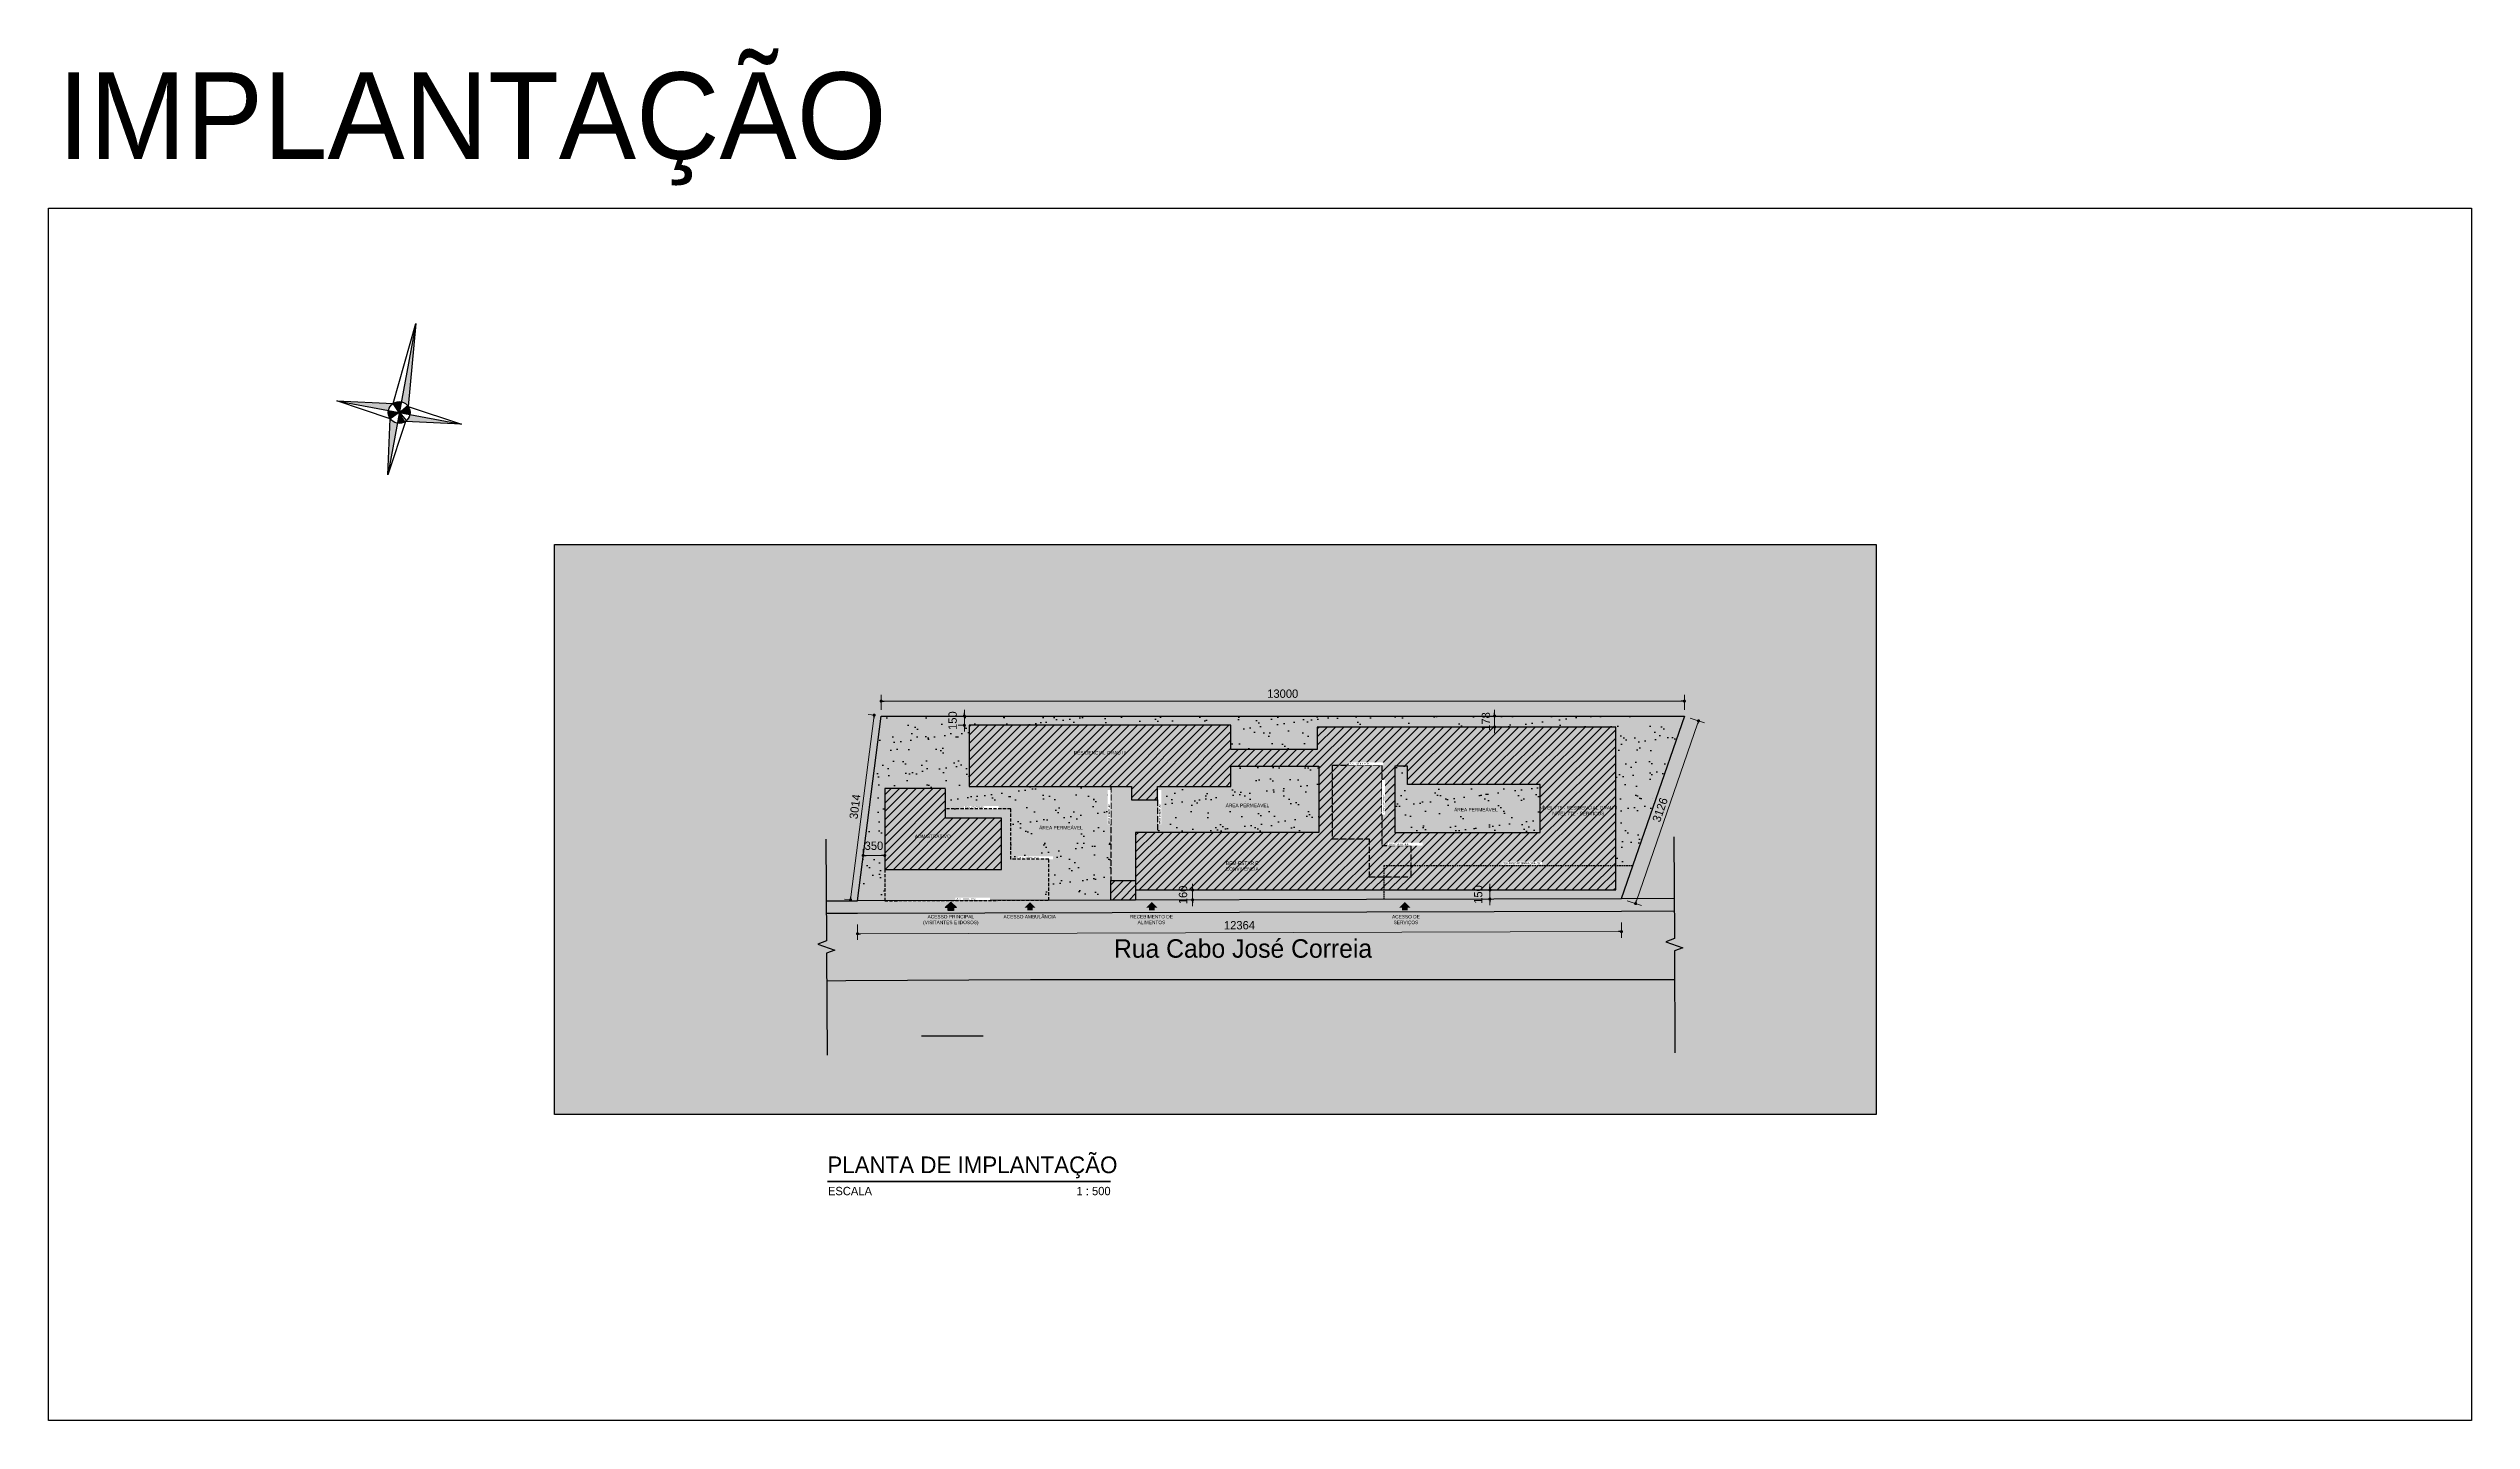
# Model space of a CAD drawing. Header units: centimetres. Extents: x 0 to 936050, y -139216 to 99734.
# Drawn here: x 666120 to 705336, y 36961 to 59163 of the extents above; entities that cross this region are included whole.
import ezdxf

# ---------------------------------------------------------------- set-up
doc = ezdxf.new("R2010")
doc.units = ezdxf.units.CM
doc.header["$LTSCALE"] = 4
for name, pattern in [('ACAD_ISO05W100', [33, 24, -3, 0, -3, 0, -3]), ('DASHED2', [9.525, 6.35, -3.175]), ('HIDDENX2', [19.05, 12.7, -6.35])]:
    doc.linetypes.add(name, pattern=pattern)
for name, color, linetype in [('0.1', 1, 'Continuous'), ('0.2', 2, 'Continuous'), ('0.4', 4, 'Continuous'), ('0.6', 6, 'Continuous'), ('02-CONT', 2, 'Continuous'), ('2', 2, 'Continuous'), ('B-COTAS', 1, 'Continuous'), ('B-SIMBOLOS', 2, 'Continuous'), ('C-TEXTO-02', 2, 'Continuous'), ('CONTORNO TERRENO', 3, 'Continuous'), ('NOVO', 170, 'Continuous')]:
    doc.layers.add(name, color=color, linetype=linetype)
for name, color, linetype, lineweight in [('C-TEXTO-01', 2, 'Continuous', 20), ('C-TEXTO-03', 2, 'Continuous', 20), ('textos', 2, 'Continuous', 9)]:
    doc.layers.add(name, color=color, linetype=linetype, lineweight=lineweight)
doc.styles.add('EC_NOMES', font='GOTHIC.TTF')
doc.styles.add('Esc.500', font='ERASLGHT.TTF', dxfattribs={"height": 90})
doc.styles.add('Esc.750', font='ERASLGHT.TTF', dxfattribs={"height": 135})
doc.styles.add('Símbolos', font='ERASLGHT.TTF')
doc.dimstyles.new('ARQ500', dxfattribs={"dimscale": 500, "dimtxt": 90, "dimasz": 0.1, "dimexe": 0.2, "dimexo": 0.2, "dimgap": 0.1, "dimtad": 1, "dimdec": 0, "dimzin": 12, "dimdsep": 46, "dimtxsty": 'Esc.500', "dimblk1": 'DOT', "dimblk2": 'DOT', "dimsah": 1, "dimcen": 0.4, "dimclrd": 256, "dimclre": 256, "dimclrt": 2, "dimadec": 0, "dimazin": 0, "dimtfac": 1, "dimtdec": 0, "dimtix": 1, "dimtmove": 2, "dimatfit": 3, "dimldrblk": 'DOT', "dimfxl": 0.3, "dimfxlon": 1, "dimtolj": 1, "dimtzin": 12, "dimlwd": 9, "dimlwe": 9, "dimarcsym": 0})

# ---------------------------------------------------------------- blocks, each defined once
blk = doc.blocks.new('*U28')
for p, q in [((-0.5, 0.25), (0, 0.75)), ((-0.25, 0.25), (-0.5, 0.25)), ((-0.25, 0), (-0.25, 0.25)), ((0.25, 0), (-0.25, 0)), ((0, 0.75), (0.5, 0.25)), ((0.5, 0.25), (0.25, 0.25)), ((0.25, 0.25), (0.25, 0))]:
    blk.add_line(p, q)
blk = doc.blocks.new('DOT')
at = {"color": 0, "linetype": 'ByBlock'}
blk.add_line((-0.5, 0), (-1, 0), dxfattribs=at)
at = {"color": 0, "linetype": 'ByBlock', "const_width": 0.5}
blk.add_lwpolyline([(-0.25, 0, 1), (0.25, 0, 1)], format="xyb", close=True, dxfattribs=at)
blk = doc.blocks.new('*D134')
at = {"layer": 'B-COTAS', "lineweight": 9, "transparency": 16777216}
for p, q in [((679596, 48461), (679596, 48702)), ((692596, 48461), (692596, 48702)), ((679646, 48602), (692546, 48602))]:
    blk.add_line(p, q, dxfattribs=at)
at = {"layer": 'DEFPOINTS', "color": 0, "transparency": 16777216}
for p in [(679596, 48361), (692596, 48602), (692596, 48361)]:
    blk.add_point(p, dxfattribs=at)
at = {"layer": 'B-COTAS', "lineweight": 9, "transparency": 16777216, "xscale": 50, "yscale": 50, "zscale": 50, "rotation": 180}
blk.add_blockref('DOT', (679596, 48602), dxfattribs=at)
at = {"layer": 'B-COTAS', "lineweight": 9, "transparency": 16777216, "xscale": 50, "yscale": 50, "zscale": 50}
blk.add_blockref('DOT', (692596, 48602), dxfattribs=at)
at = {"layer": 'B-COTAS', "color": 2, "transparency": 16777216, "insert": (686096, 48722), "char_height": 135, "attachment_point": 5, "style": 'Esc.750'}
blk.add_mtext('\\A1;13000', dxfattribs=at)
blk = doc.blocks.new('_Dot')
at = {"color": 0, "linetype": 'ByBlock', "lineweight": -2}
blk.add_line((-0.5, 0), (-1, 0), dxfattribs=at)
at = {"color": 0, "linetype": 'ByBlock', "const_width": 0.5}
blk.add_lwpolyline([(-0.25, 0, 1), (0.25, 0, 1)], format="xyb", close=True, dxfattribs=at)
blk = doc.blocks.new('*D131')
at = {"layer": 'B-COTAS', "lineweight": 9, "transparency": 16777216}
for p, q in [((679214, 44988), (679215, 44738)), ((679265, 44838), (691528, 44872)), ((691578, 45022), (691579, 44772))]:
    blk.add_line(p, q, dxfattribs=at)
at = {"layer": 'DEFPOINTS', "color": 0, "transparency": 16777216}
for p in [(679214, 45214), (691577, 45248), (691578, 44872)]:
    blk.add_point(p, dxfattribs=at)
at = {"layer": 'B-COTAS', "lineweight": 9, "transparency": 16777216, "xscale": 50, "yscale": 50, "zscale": 50}
for p, rotation in [((679215, 44838), 180.1566305847917), ((691578, 44872), 0.1566305847916921)]:
    blk.add_blockref('DOT', p, dxfattribs=dict(at, rotation=rotation))
at = {"layer": 'B-COTAS', "color": 2, "transparency": 16777216, "insert": (685396, 44975), "char_height": 135, "attachment_point": 5, "rotation": 0.1566, "style": 'Esc.750'}
blk.add_mtext('\\A1;12364', dxfattribs=at)
blk = doc.blocks.new('*D132')
at = {"layer": 'B-COTAS', "lineweight": 9, "transparency": 16777216}
for p, q in [((692691, 48328), (692920, 48249)), ((692810, 48234), (691823, 45373)), ((691672, 45372), (691902, 45293))]:
    blk.add_line(p, q, dxfattribs=at)
at = {"layer": 'DEFPOINTS', "color": 0, "transparency": 16777216}
for p in [(692596, 48361), (691577, 45405), (691807, 45326)]:
    blk.add_point(p, dxfattribs=at)
at = {"layer": 'B-COTAS', "lineweight": 9, "transparency": 16777216, "xscale": 50, "yscale": 50, "zscale": 50}
for p, rotation in [((692826, 48282), 70.9824842449628), ((691807, 45326), 250.9824842449628)]:
    blk.add_blockref('DOT', p, dxfattribs=dict(at, rotation=rotation))
at = {"layer": 'B-COTAS', "color": 2, "transparency": 16777216, "insert": (692203, 46843), "char_height": 135, "attachment_point": 5, "rotation": 70.9825, "style": 'Esc.750'}
blk.add_mtext('\\A1;3126', dxfattribs=at)
blk = doc.blocks.new('*D133')
at = {"layer": 'B-COTAS', "lineweight": 9, "transparency": 16777216}
for p, q in [((679477, 48325), (679108, 45435)), ((679496, 48373), (679385, 48388)), ((679115, 45384), (679003, 45398))]:
    blk.add_line(p, q, dxfattribs=at)
at = {"layer": 'DEFPOINTS', "color": 0, "transparency": 16777216}
for p in [(679596, 48361), (679102, 45386), (679214, 45371)]:
    blk.add_point(p, dxfattribs=at)
at = {"layer": 'B-COTAS', "lineweight": 9, "transparency": 16777216, "xscale": 50, "yscale": 50, "zscale": 50}
for p, rotation in [((679484, 48375), 82.72044767476393), ((679102, 45386), 262.7204476747639)]:
    blk.add_blockref('DOT', p, dxfattribs=dict(at, rotation=rotation))
at = {"layer": 'B-COTAS', "color": 2, "transparency": 16777216, "insert": (679174, 46895), "char_height": 135, "attachment_point": 5, "rotation": 82.7204, "style": 'Esc.750'}
blk.add_mtext('\\A1;3014', dxfattribs=at)
blk = doc.blocks.new('*D135')
at = {"layer": 'B-COTAS', "lineweight": 9, "transparency": 16777216}
for p, q in [((680943, 48361), (680843, 48361)), ((680943, 48411), (680943, 48461)), ((680943, 48211), (680943, 48361)), ((680943, 48211), (680843, 48211)), ((680943, 48161), (680943, 48111))]:
    blk.add_line(p, q, dxfattribs=at)
at = {"layer": 'DEFPOINTS', "color": 0, "transparency": 16777216}
for p in [(680943, 48361), (681024, 48361), (681024, 48211)]:
    blk.add_point(p, dxfattribs=at)
at = {"layer": 'B-COTAS', "lineweight": 9, "transparency": 16777216, "xscale": 50, "yscale": 50, "zscale": 50}
for p, rotation in [((680943, 48361), 270), ((680943, 48211), 90)]:
    blk.add_blockref('DOT', p, dxfattribs=dict(at, rotation=rotation))
at = {"layer": 'B-COTAS', "color": 2, "transparency": 16777216, "insert": (680754, 48286), "char_height": 135, "attachment_point": 5, "rotation": 90, "style": 'Esc.750'}
blk.add_mtext('\\A1;150', dxfattribs=at)
blk = doc.blocks.new('*D136')
at = {"layer": 'B-COTAS', "lineweight": 9, "transparency": 16777216}
for p, q in [((689449, 45546), (689349, 45546)), ((689449, 45596), (689449, 45646)), ((689449, 45546), (689449, 45399)), ((689449, 45399), (689349, 45399)), ((689449, 45349), (689449, 45299))]:
    blk.add_line(p, q, dxfattribs=at)
at = {"layer": 'DEFPOINTS', "color": 0, "transparency": 16777216}
for p in [(689539, 45546), (689449, 45399), (689539, 45399)]:
    blk.add_point(p, dxfattribs=at)
at = {"layer": 'B-COTAS', "lineweight": 9, "transparency": 16777216, "xscale": 50, "yscale": 50, "zscale": 50}
for p, rotation in [((689449, 45546), 270), ((689449, 45399), 90)]:
    blk.add_blockref('DOT', p, dxfattribs=dict(at, rotation=rotation))
at = {"layer": 'B-COTAS', "color": 2, "transparency": 16777216, "insert": (689260, 45473), "char_height": 135, "attachment_point": 5, "rotation": 90, "style": 'Esc.750'}
blk.add_mtext('\\A1;150', dxfattribs=at)
blk = doc.blocks.new('*D137')
at = {"layer": 'B-COTAS', "lineweight": 9, "transparency": 16777216}
for p, q in [((679305, 46105), (679305, 46205)), ((679605, 46105), (679355, 46105)), ((679655, 46105), (679655, 46205))]:
    blk.add_line(p, q, dxfattribs=at)
at = {"layer": 'DEFPOINTS', "color": 0, "transparency": 16777216}
for p in [(679305, 46105), (679305, 46082), (679655, 46089)]:
    blk.add_point(p, dxfattribs=at)
at = {"layer": 'B-COTAS', "lineweight": 9, "transparency": 16777216, "xscale": 50, "yscale": 50, "zscale": 50, "rotation": 180}
blk.add_blockref('DOT', (679305, 46105), dxfattribs=at)
at = {"layer": 'B-COTAS', "lineweight": 9, "transparency": 16777216, "xscale": 50, "yscale": 50, "zscale": 50}
blk.add_blockref('DOT', (679655, 46105), dxfattribs=at)
at = {"layer": 'B-COTAS', "color": 2, "transparency": 16777216, "insert": (679480, 46261), "char_height": 135, "attachment_point": 5, "style": 'Esc.750'}
blk.add_mtext('\\A1;350', dxfattribs=at)
blk = doc.blocks.new('*D138')
at = {"layer": 'B-COTAS', "lineweight": 9, "transparency": 16777216}
for p, q in [((689525, 48361), (689425, 48361)), ((689525, 48411), (689525, 48461)), ((689525, 48182), (689525, 48361)), ((689525, 48182), (689425, 48182)), ((689525, 48132), (689525, 48082))]:
    blk.add_line(p, q, dxfattribs=at)
at = {"layer": 'DEFPOINTS', "color": 0, "transparency": 16777216}
for p in [(689525, 48361), (689544, 48361), (689544, 48182)]:
    blk.add_point(p, dxfattribs=at)
at = {"layer": 'B-COTAS', "lineweight": 9, "transparency": 16777216, "xscale": 50, "yscale": 50, "zscale": 50}
for p, rotation in [((689525, 48361), 270), ((689525, 48182), 90)]:
    blk.add_blockref('DOT', p, dxfattribs=dict(at, rotation=rotation))
at = {"layer": 'B-COTAS', "color": 2, "transparency": 16777216, "insert": (689385, 48272), "char_height": 135, "attachment_point": 5, "rotation": 90, "style": 'Esc.750'}
blk.add_mtext('\\A1;178', dxfattribs=at)
blk = doc.blocks.new('*D139')
at = {"layer": 'B-COTAS', "lineweight": 9, "transparency": 16777216}
for p, q in [((684637, 45546), (684537, 45546)), ((684637, 45596), (684637, 45646)), ((684637, 45546), (684637, 45386)), ((684637, 45386), (684537, 45386)), ((684637, 45336), (684637, 45286))]:
    blk.add_line(p, q, dxfattribs=at)
at = {"layer": 'DEFPOINTS', "color": 0, "transparency": 16777216}
for p in [(684638, 45546), (684637, 45386), (684639, 45386)]:
    blk.add_point(p, dxfattribs=at)
at = {"layer": 'B-COTAS', "lineweight": 9, "transparency": 16777216, "xscale": 50, "yscale": 50, "zscale": 50}
for p, rotation in [((684637, 45546), 270), ((684637, 45386), 90)]:
    blk.add_blockref('DOT', p, dxfattribs=dict(at, rotation=rotation))
at = {"layer": 'B-COTAS', "color": 2, "transparency": 16777216, "insert": (684483, 45466), "char_height": 135, "attachment_point": 5, "rotation": 90, "style": 'Esc.750'}
blk.add_mtext('\\A1;160', dxfattribs=at)

msp = doc.modelspace()

# ---------------------------------------------------------------- hatches: boundary and pattern name
at = {"layer": '0.4', "true_color": 0xf8f3ec}
h = msp.add_hatch(color=7, dxfattribs=at)
h.dxf.hatch_style = 1
h.paths.add_polyline_path([(695700.289, 51135.527), (674311.482, 51135.527), (674311.482, 41913.978), (695700.289, 41913.978)])
at = {"layer": '0.6'}
h = msp.add_hatch(dxfattribs=at)
h.set_pattern_fill('AR-SAND', color=8, scale=8)
h.paths.add_polyline_path([(682259.122, 46044.525), (682259.122, 45894.525), (682258.606, 45379.542), (683314.836, 45382.43), (683314.836, 45697.43), (683314.836, 47220.848), (681023.613, 47220.848), (681023.613, 48210.768), (685258.613, 48210.768), (685258.613, 47820.768), (686652.845, 47820.768), (686652.845, 48182.304), (691484.845, 48182.304), (691484.845, 45944.501), (691758.183, 45944.501), (692596.113, 48360.768), (679595.673, 48360.768), (679213.788, 45371.218), (679655.92, 45372.427), (679654.538, 45877.912), (679654.538, 47187.912), (680639.538, 47187.912), (680639.538, 46857.912), (681694.538, 46857.912), (681694.538, 46044.525)])
h.paths.add_polyline_path([(690264.845, 46476.304), (690264.845, 47252.304), (688117.845, 47252.304), (688117.845, 47550.771), (687912.845, 47550.771), (687912.845, 46476.304)], flags=17)
h.paths.add_polyline_path([(686682.845, 46476.304), (686682.845, 47550.771), (685258.613, 47550.771), (685258.613, 47220.848), (684071.613, 47220.848), (684071.613, 47005.848), (684071.613, 46476.304)], flags=17)
h.paths.add_polyline_path([(682138.853, 46474.975), (682815.304, 46474.975), (682815.304, 46598.237), (682138.853, 46598.237)], flags=16)
h.paths.add_polyline_path([(683313.557, 46609.36), (683313.557, 46906.055), (683260.73, 46906.055), (683260.73, 46609.36)], flags=16)
h.paths.add_polyline_path([(688854.508, 46765.107), (689530.96, 46765.107), (689530.96, 46888.369), (688854.508, 46888.369)], flags=16)
h.paths.add_polyline_path([(685157.042, 46833.655), (685833.493, 46833.655), (685833.493, 46956.916), (685157.042, 46956.916)], flags=16)
h.paths.add_polyline_path([(684133.328, 46609.36), (684133.328, 46906.055), (684080.502, 46906.055), (684080.502, 46609.36)], flags=16)
h = msp.add_hatch(dxfattribs=at)
h.set_pattern_fill('ANSI31', color=8, scale=30)
h.paths.add_polyline_path([(685258.613, 47550.771), (686682.845, 47550.771), (686682.845, 46476.304), (683714.836, 46476.304), (683714.836, 45546.304), (691484.845, 45546.304), (691484.845, 48182.304), (686652.845, 48182.304), (686652.845, 47820.768), (685258.613, 47820.768), (685258.613, 48210.768), (681023.613, 48210.768), (681023.613, 47220.848), (683646.613, 47220.848), (683646.613, 47005.848), (684071.613, 47005.848), (684071.613, 47220.848), (685258.613, 47220.848)])
h.paths.add_polyline_path([(686897.845, 47565.771), (687697.845, 47565.771), (687697.845, 46261.304), (688174.845, 46261.304), (688174.845, 45761.304), (687496.248, 45761.304), (687496.248, 46376.304), (686897.845, 46376.304)], flags=16)
h.paths.add_polyline_path([(687912.845, 47550.771), (688117.845, 47550.771), (688117.845, 47252.304), (690264.845, 47252.304), (690264.845, 46476.304), (687912.845, 46476.304)], flags=16)
h.paths.add_polyline_path([(690269.304, 46686.741), (691491.027, 46686.741), (691491.027, 46920.074), (690269.304, 46920.074)], flags=9)
h.paths.add_polyline_path([(685161.214, 45806.384), (685718.855, 45806.384), (685718.855, 46038.815), (685161.214, 46038.815)], flags=24)
h.paths.add_polyline_path([(682693.757, 47702.67), (683500.834, 47702.67), (683500.834, 47825.931), (682693.757, 47825.931)], flags=24)
h.paths.add_polyline_path([(688854.508, 46765.107), (689530.96, 46765.107), (689530.96, 46888.369), (688854.508, 46888.369)], flags=8)
h.paths.add_polyline_path([(687805.484, 46257.892), (688102.178, 46257.892), (688102.178, 46310.718), (687805.484, 46310.718)], flags=8)
h.paths.add_polyline_path([(687166.984, 47562.359), (687463.678, 47562.359), (687463.678, 47615.185), (687166.984, 47615.185)], flags=24)
h.paths.add_polyline_path([(687755.713, 46767.373), (687755.713, 47064.067), (687702.886, 47064.067), (687702.886, 46767.373)], flags=24)
h.paths.add_polyline_path([(689641.719, 45946.715), (690240.234, 45946.715), (690240.234, 45999.542), (689641.719, 45999.542)], flags=24)
h = msp.add_hatch(dxfattribs=at)
h.set_pattern_fill('ANSI31', color=8, scale=30)
h.paths.add_polyline_path([(687697.845, 47565.771), (686897.845, 47565.771), (686897.845, 46376.304), (687496.248, 46376.304), (687496.248, 45761.304), (687732.552, 45761.304), (687732.052, 45944.501), (688174.845, 45944.501), (688174.845, 46261.304), (687697.845, 46261.304)])
h.paths.add_polyline_path([(688174.845, 45944.501), (687732.052, 45944.501), (687732.552, 45761.304), (688174.845, 45761.304)], flags=17)
h.paths.add_polyline_path([(681544.538, 46707.912), (680639.538, 46707.912), (680639.538, 47187.912), (679654.538, 47187.912), (679654.538, 45877.912), (681544.538, 45877.912)])
h.paths.add_polyline_path([(680125.965, 46350.763), (680705.883, 46350.763), (680705.883, 46474.025), (680125.965, 46474.025)], flags=24)
h = msp.add_hatch(dxfattribs=at)
h.set_pattern_fill('ANSI31', color=8, scale=30)
h.paths.add_polyline_path([(683714.836, 45697.43), (683314.836, 45697.43), (683314.836, 45382.43), (683714.836, 45383.523)])
at = {"layer": '2'}
h = msp.add_hatch(color=256, dxfattribs=at)
h.paths.add_polyline_path([(671943.541, 53372.198), (672063.721, 54713.631), (671829.641, 53446.256, -0.199527702)])
h.paths.add_polyline_path([(672805.941, 53082.865), (671971.456, 53239.536, -0.198640229), (671897.562, 53126.196)])
h.paths.add_polyline_path([(671611.134, 52263.194), (671765.345, 53098.138, -0.197987754), (671652.041, 53171.333)])
h.paths.add_polyline_path([(671623.529, 53304.858, -0.197933079), (671697.027, 53417.925), (670789.045, 53461.529)])
h = msp.add_hatch(color=256, dxfattribs=at)
h.paths.add_polyline_path([(671797.493, 53272.197), (671623.529, 53304.858, 0.200603678), (671652.041, 53171.333)])
h.paths.add_polyline_path([(671897.562, 53126.196), (671797.493, 53272.197), (671765.345, 53098.138, 0.198418582)])
h.paths.add_polyline_path([(671971.456, 53239.536, 0.199063094), (671943.541, 53372.198), (671797.493, 53272.197)])
h.paths.add_polyline_path([(671797.493, 53272.197), (671829.641, 53446.256, 0.199125863), (671697.027, 53417.925)])
at = {"layer": 'B-SIMBOLOS'}
h = msp.add_hatch(color=256, dxfattribs=at)
h.dxf.hatch_style = 1
h.paths.add_polyline_path([(682005.992, 45350.395), (681915.992, 45260.395), (681960.992, 45260.395), (681960.992, 45215.395), (682050.992, 45215.395), (682050.992, 45260.395), (682095.992, 45260.395)])
h = msp.add_hatch(color=256, dxfattribs=at)
h.dxf.hatch_style = 1
h.paths.add_polyline_path([(683976.622, 45350.395), (683886.622, 45260.395), (683931.622, 45260.395), (683931.622, 45215.395), (684021.622, 45215.395), (684021.622, 45260.395), (684066.622, 45260.395)])
h = msp.add_hatch(color=256, dxfattribs=at)
h.dxf.hatch_style = 1
h.paths.add_polyline_path([(688071.524, 45350.395), (687981.524, 45260.395), (688026.524, 45260.395), (688026.524, 45215.395), (688116.524, 45215.395), (688116.524, 45260.395), (688161.524, 45260.395)])

# ---------------------------------------------------------------- linework, layer by layer
at = {"layer": '0.1', "linetype": 'ACAD_ISO05W100'}
for p, q in [((686897.845, 47565.771), (687697.845, 47565.771)), ((687697.845, 47565.771), (687697.845, 46261.304)), ((683314.836, 47220.848), (683314.836, 45697.43)), ((684071.613, 47005.848), (684071.613, 46476.304))]:
    msp.add_line(p, q, dxfattribs=at)
for points in [[(686897.845, 47565.771), (686897.845, 46376.304)], [(686897.845, 46376.304), (687496.248, 46376.304), (687496.248, 45761.304), (688174.845, 45761.304), (688174.845, 46261.304), (687697.845, 46261.304)]]:
    msp.add_lwpolyline(points, dxfattribs=at)
at = {"layer": '0.4'}
msp.add_line((680247.078, 43184.066), (681247.078, 43184.066), dxfattribs=at)
msp.add_lwpolyline([(674311.482, 51135.527), (695700.289, 51135.527), (695700.289, 41913.978), (674311.482, 41913.978)], close=True, dxfattribs=at)
for points in [[(678708, 45368.461), (679213.788, 45371.218)], [(678709.087, 45169.135), (679214.874, 45171.893), (691577.901, 45205.69), (692431.704, 45208.024)], [(692430.617, 45407.35), (691577.356, 45405.017)], [(692437.776, 44094.361), (691649.907, 44090.02), (682016.388, 44090.848), (679026.51, 44074.545), (678715.064, 44072.847)]]:
    msp.add_lwpolyline(points, dxfattribs=at)
at = {"layer": '0.6'}
for points in [[(691571.091, 45405), (679213.788, 45371.218), (679595.673, 48360.768), (692596.113, 48360.768)], [(683314.836, 45697.43), (683714.836, 45697.43), (683714.836, 45382.43), (683314.836, 45382.43)]]:
    msp.add_lwpolyline(points, close=True, dxfattribs=at)
msp.add_lwpolyline([(688117.845, 47550.771), (687912.845, 47550.771), (687912.845, 46476.304), (690264.845, 46476.304), (690264.845, 47252.304), (688117.845, 47252.304), (688117.845, 47550.771)], dxfattribs=at)
at = {"layer": '02-CONT', "linetype": 'DASHED2', "elevation": 77040.339}
for points in [[(687730.548, 45944.501), (691758.183, 45944.501)], [(687732.052, 45944.501), (687733.555, 45394.509)]]:
    msp.add_lwpolyline(points, dxfattribs=at)
at = {"layer": '2'}
for p, q in [((672063.721, 54713.631), (671611.134, 52263.194)), ((671697.027, 53417.925), (672063.721, 54713.631)), ((672063.721, 54713.631), (671943.541, 53372.198)), ((670789.045, 53461.529), (672805.941, 53082.865)), ((670789.045, 53461.529), (671697.027, 53417.925)), ((671652.041, 53171.333), (670789.045, 53461.529)), ((671797.493, 53272.197), (671697.027, 53417.925)), ((671800.478, 53274.457), (671936.439, 53387.792)), ((671943.541, 53372.198), (672805.941, 53082.865)), ((671611.134, 52263.194), (671652.041, 53171.333)), ((671897.562, 53126.196), (671611.134, 52263.194)), ((671797.493, 53272.197), (671652.041, 53171.333)), ((671800.478, 53274.457), (671913.876, 53138.55)), ((672805.941, 53082.865), (671897.562, 53126.196))]:
    msp.add_line(p, q, dxfattribs=at)
msp.add_circle((671797.493, 53272.197), 177.003, dxfattribs=at)
at = {"layer": 'C-TEXTO-01', "const_width": 30}
msp.add_lwpolyline([(678725.868, 40828.908), (683313.476, 40828.908)], dxfattribs=at)
at = {"layer": 'CONTORNO TERRENO', "linetype": 'Continuous'}
for points in [[(678702.547, 46368.446), (678711.53, 44720.99), (678574.431, 44670.241), (678849.72, 44571.741), (678712.621, 44520.993), (678721.604, 42873.536)], [(692425.164, 46407.335), (692434.148, 44759.879), (692297.048, 44709.13), (692572.337, 44610.63), (692435.238, 44559.882), (692444.221, 42912.425)]]:
    msp.add_lwpolyline(points, dxfattribs=at)
at = {"layer": 'NOVO'}
msp.add_lwpolyline([(666120.389, 56579.895), (705335.763, 56579.895), (705335.763, 36960.866), (666120.389, 36960.866)], close=True, dxfattribs=at)

# ---------------------------------------------------------------- texts
at = {"layer": 'C-TEXTO-02', "insert": (678725.868, 40880.616), "char_height": 270, "attachment_point": 7, "style": 'Símbolos'}
msp.add_mtext('PLANTA DE IMPLANTAÇÃO', dxfattribs=at)
at = {"layer": 'C-TEXTO-02', "insert": (678735.576, 40741.955), "char_height": 135, "width": 4571.05882, "attachment_point": 1, "style": 'Símbolos'}
msp.add_mtext('ESCALA                                                                  1 : 500', dxfattribs=at)
at = {"layer": 'C-TEXTO-03', "attachment_point": 1, "style": 'Símbolos'}
for s, insert, char_height, width in [('IMPLANTAÇÃO', (666267.153, 58776.59), 1400, 19590.43881), ('RESIDENCIAL GRAU III', (682713.87, 47794.536), 56, 783.61755), ('ÁREA PERMEÁVEL', (685172.396, 46941.357), 56, 783.61755), ('ÁREA PERMEÁVEL', (688869.862, 46872.81), 56, 783.61755), ('\\pxqc;NÍVEL 775 - RESIDENCIAL GRAU II\\PNÍVEL 772 - SERVIÇOS', (690264.845, 46904.557), 56, 1231.01002), ('ADMISTRATIVO', (680141.319, 46442.63), 56, 783.61755), ('ÁREA PERMEÁVEL', (682154.207, 46582.678), 56, 783.61755), ('\\pxqc;BEM-ESTAR E CONVIVÊNCIA', (685049.108, 46007.42), 56, 783.61755), ('\\pxqc;ACESSO PRINCIPAL\\P(VISITANTES E IDOSOS)', (680312.16, 45142.182), 56, 823.95251), ('\\pxqc;ACESSO AMBULÂNCIA', (681608.858, 45142.182), 56, 783.61755), ('\\pxqc;RECEBIMENTO DE ALIMENTOS', (683579.488, 45142.182), 56, 783.61755), ('\\pxqc;ACESSO DE SERVIÇOS', (687698.04, 45142.182), 56, 783.61755)]:
    msp.add_mtext(s, dxfattribs=dict(at, insert=insert, char_height=char_height, width=width))
at = {"layer": 'textos', "style": 'EC_NOMES'}
msp.add_text('Rua Cabo José Correia', height=298.99226, rotation=359.9960628, dxfattribs=at).set_placement((683364.624, 44449.948))

# ---------------------------------------------------------------- dimensions: what is measured, and where the dimension line sits
at = {"layer": 'B-COTAS'}
dim = msp.add_linear_dim(base=(692596.113, 48602.011), p1=(679595.673, 48360.768), p2=(692596.113, 48360.768), dimstyle='ARQ500', override={"dimtxsty": 'Esc.750'}, dxfattribs=at)
dim.commit()
dim.dimension.update_dxf_attribs({"geometry": '*D134', "text_midpoint": (686095.893, 48721.588)})
for p1, p2, distance, picture, middle in [((679595.673, 48360.768), (679213.788, 45371.218), -112.8, '*D133', (679174.227, 46895.438)), ((692596.113, 48360.768), (691577.356, 45405.017), 242.982, '*D132', (692203.404, 46842.68))]:
    dim = msp.add_aligned_dim(p1=p1, p2=p2, distance=distance, dimstyle='ARQ500', override={"dimtxsty": 'Esc.750'}, dxfattribs=at)
    dim.commit()
    dim.dimension.update_dxf_attribs({"geometry": picture, "text_midpoint": middle})
for base, p1, p2, picture, middle in [((680942.722, 48360.768), (681023.613, 48210.768), (681023.613, 48360.768), '*D135', (680754.482, 48285.768)), ((689524.852, 48360.768), (689544.343, 48182.304), (689544.343, 48360.768), '*D138', (689384.518, 48271.536)), ((684636.647, 45386.048), (684638.096, 45546.304), (684638.534, 45386.048), '*D139', (684482.971, 45466.176))]:
    dim = msp.add_linear_dim(base=base, p1=p1, p2=p2, angle=90, dimstyle='ARQ500', override={"dimtxsty": 'Esc.750'}, dxfattribs=at)
    dim.commit()
    dim.dimension.update_dxf_attribs({"geometry": picture, "text_midpoint": middle, "dimtype": 160})
dim = msp.add_linear_dim(base=(679304.549, 46104.705), p1=(679654.538, 46088.597), p2=(679304.549, 46081.738), dimstyle='ARQ500', override={"dimtxsty": 'Esc.750'}, dxfattribs=at)
dim.commit()
dim.dimension.update_dxf_attribs({"geometry": '*D137', "text_midpoint": (679479.544, 46261.035), "dimtype": 160})
dim = msp.add_linear_dim(base=(689448.952, 45399.445), p1=(689538.604, 45546.304), p2=(689539.005, 45399.445), angle=90, text='150', dimstyle='ARQ500', override={"dimtxsty": 'Esc.750'}, dxfattribs=at)
dim.commit()
dim.dimension.update_dxf_attribs({"geometry": '*D136', "text_midpoint": (689260.036, 45472.874), "dimtype": 160})

# ---------------------------------------------------------------- next in the draw order: texts
at = {"layer": 'C-TEXTO-02', "insert": (689650.339, 45992.891, 77040.339), "char_height": 24, "width": 630.64103, "attachment_point": 1, "style": 'Símbolos', "bg_fill": 2}
msp.add_mtext('PROJ. RECUO NO TÉRREO (NÍVEL 772)', dxfattribs=at)

# ---------------------------------------------------------------- next in the draw order: linework, layer by layer
at = {"layer": '0.6'}
msp.add_lwpolyline([(683714.836, 46476.304), (683714.836, 45546.304), (691484.845, 45546.304), (691484.845, 48182.304), (686652.845, 48182.304), (686652.845, 47820.768), (685258.613, 47820.768), (685258.613, 48210.768), (681023.613, 48210.768), (681023.613, 47220.848), (683646.613, 47220.848), (683646.613, 47005.848), (684071.613, 47005.848), (684071.613, 47220.848), (685258.613, 47220.848), (685258.613, 47550.771), (686682.845, 47550.771), (686682.845, 46476.304)], close=True, dxfattribs=at)

# ---------------------------------------------------------------- next in the draw order: texts
at = {"layer": 'C-TEXTO-02', "char_height": 24, "width": 536.35929, "attachment_point": 1, "style": 'Símbolos', "bg_fill": 2}
for insert in [(687175.604, 47601.73), (680949.111, 46893.871), (687814.104, 46297.263), (681829.588, 46080.485), (680810.022, 45412.012)]:
    msp.add_mtext('PROJ. COBERTURA', dxfattribs=dict(at, insert=insert))
at = {"layer": 'C-TEXTO-02', "char_height": 24, "width": 536.35929, "attachment_point": 1, "rotation": 90, "style": 'Símbolos', "bg_fill": 2}
for insert in [(683274.185, 46617.98), (684093.957, 46617.98), (687716.341, 46775.992)]:
    msp.add_mtext('PROJ. COBERTURA', dxfattribs=dict(at, insert=insert))

# ---------------------------------------------------------------- next in the draw order: hatches: boundary and pattern name
at = {"layer": 'B-SIMBOLOS'}
h = msp.add_hatch(color=256, dxfattribs=at)
h.dxf.hatch_style = 1
h.paths.add_polyline_path([(680724.33, 45350.395), (680634.33, 45260.395), (680679.33, 45260.395), (680679.33, 45215.395), (680769.33, 45215.395), (680769.33, 45260.395), (680814.33, 45260.395)])

# ---------------------------------------------------------------- next in the draw order: linework, layer by layer
at = {"layer": '0.1', "linetype": 'HIDDENX2'}
msp.add_lwpolyline([(679654.538, 45877.912), (679655.92, 45372.427), (682309.122, 45381.111), (682309.122, 46044.525), (681694.538, 46044.525), (681694.538, 46857.912), (680639.538, 46857.912)], dxfattribs=at)
at = {"layer": '0.2'}
msp.add_lwpolyline([(680639.538, 47187.912), (679654.538, 47187.912), (679654.538, 45877.912), (681544.538, 45877.912), (681544.538, 46707.912), (680639.538, 46707.912), (680639.538, 47177.912)], dxfattribs=at)

# ---------------------------------------------------------------- next in the draw order: block references
at = {"layer": 'B-SIMBOLOS', "xscale": 180, "yscale": 180, "zscale": 180}
msp.add_blockref('*U28', (680724.33, 45215.395), dxfattribs=at)

# ---------------------------------------------------------------- next in the draw order: dimensions: what is measured, and where the dimension line sits
at = {"layer": 'B-COTAS'}
dim = msp.add_aligned_dim(p1=(679213.788, 45214.476), p2=(691577.356, 45248.275), distance=-376.14, dimstyle='ARQ500', override={"dimtxsty": 'Esc.750'}, dxfattribs=at)
dim.commit()
dim.dimension.update_dxf_attribs({"geometry": '*D131', "text_midpoint": (685396.273, 44974.813)})

doc.saveas('drawing.dxf')
